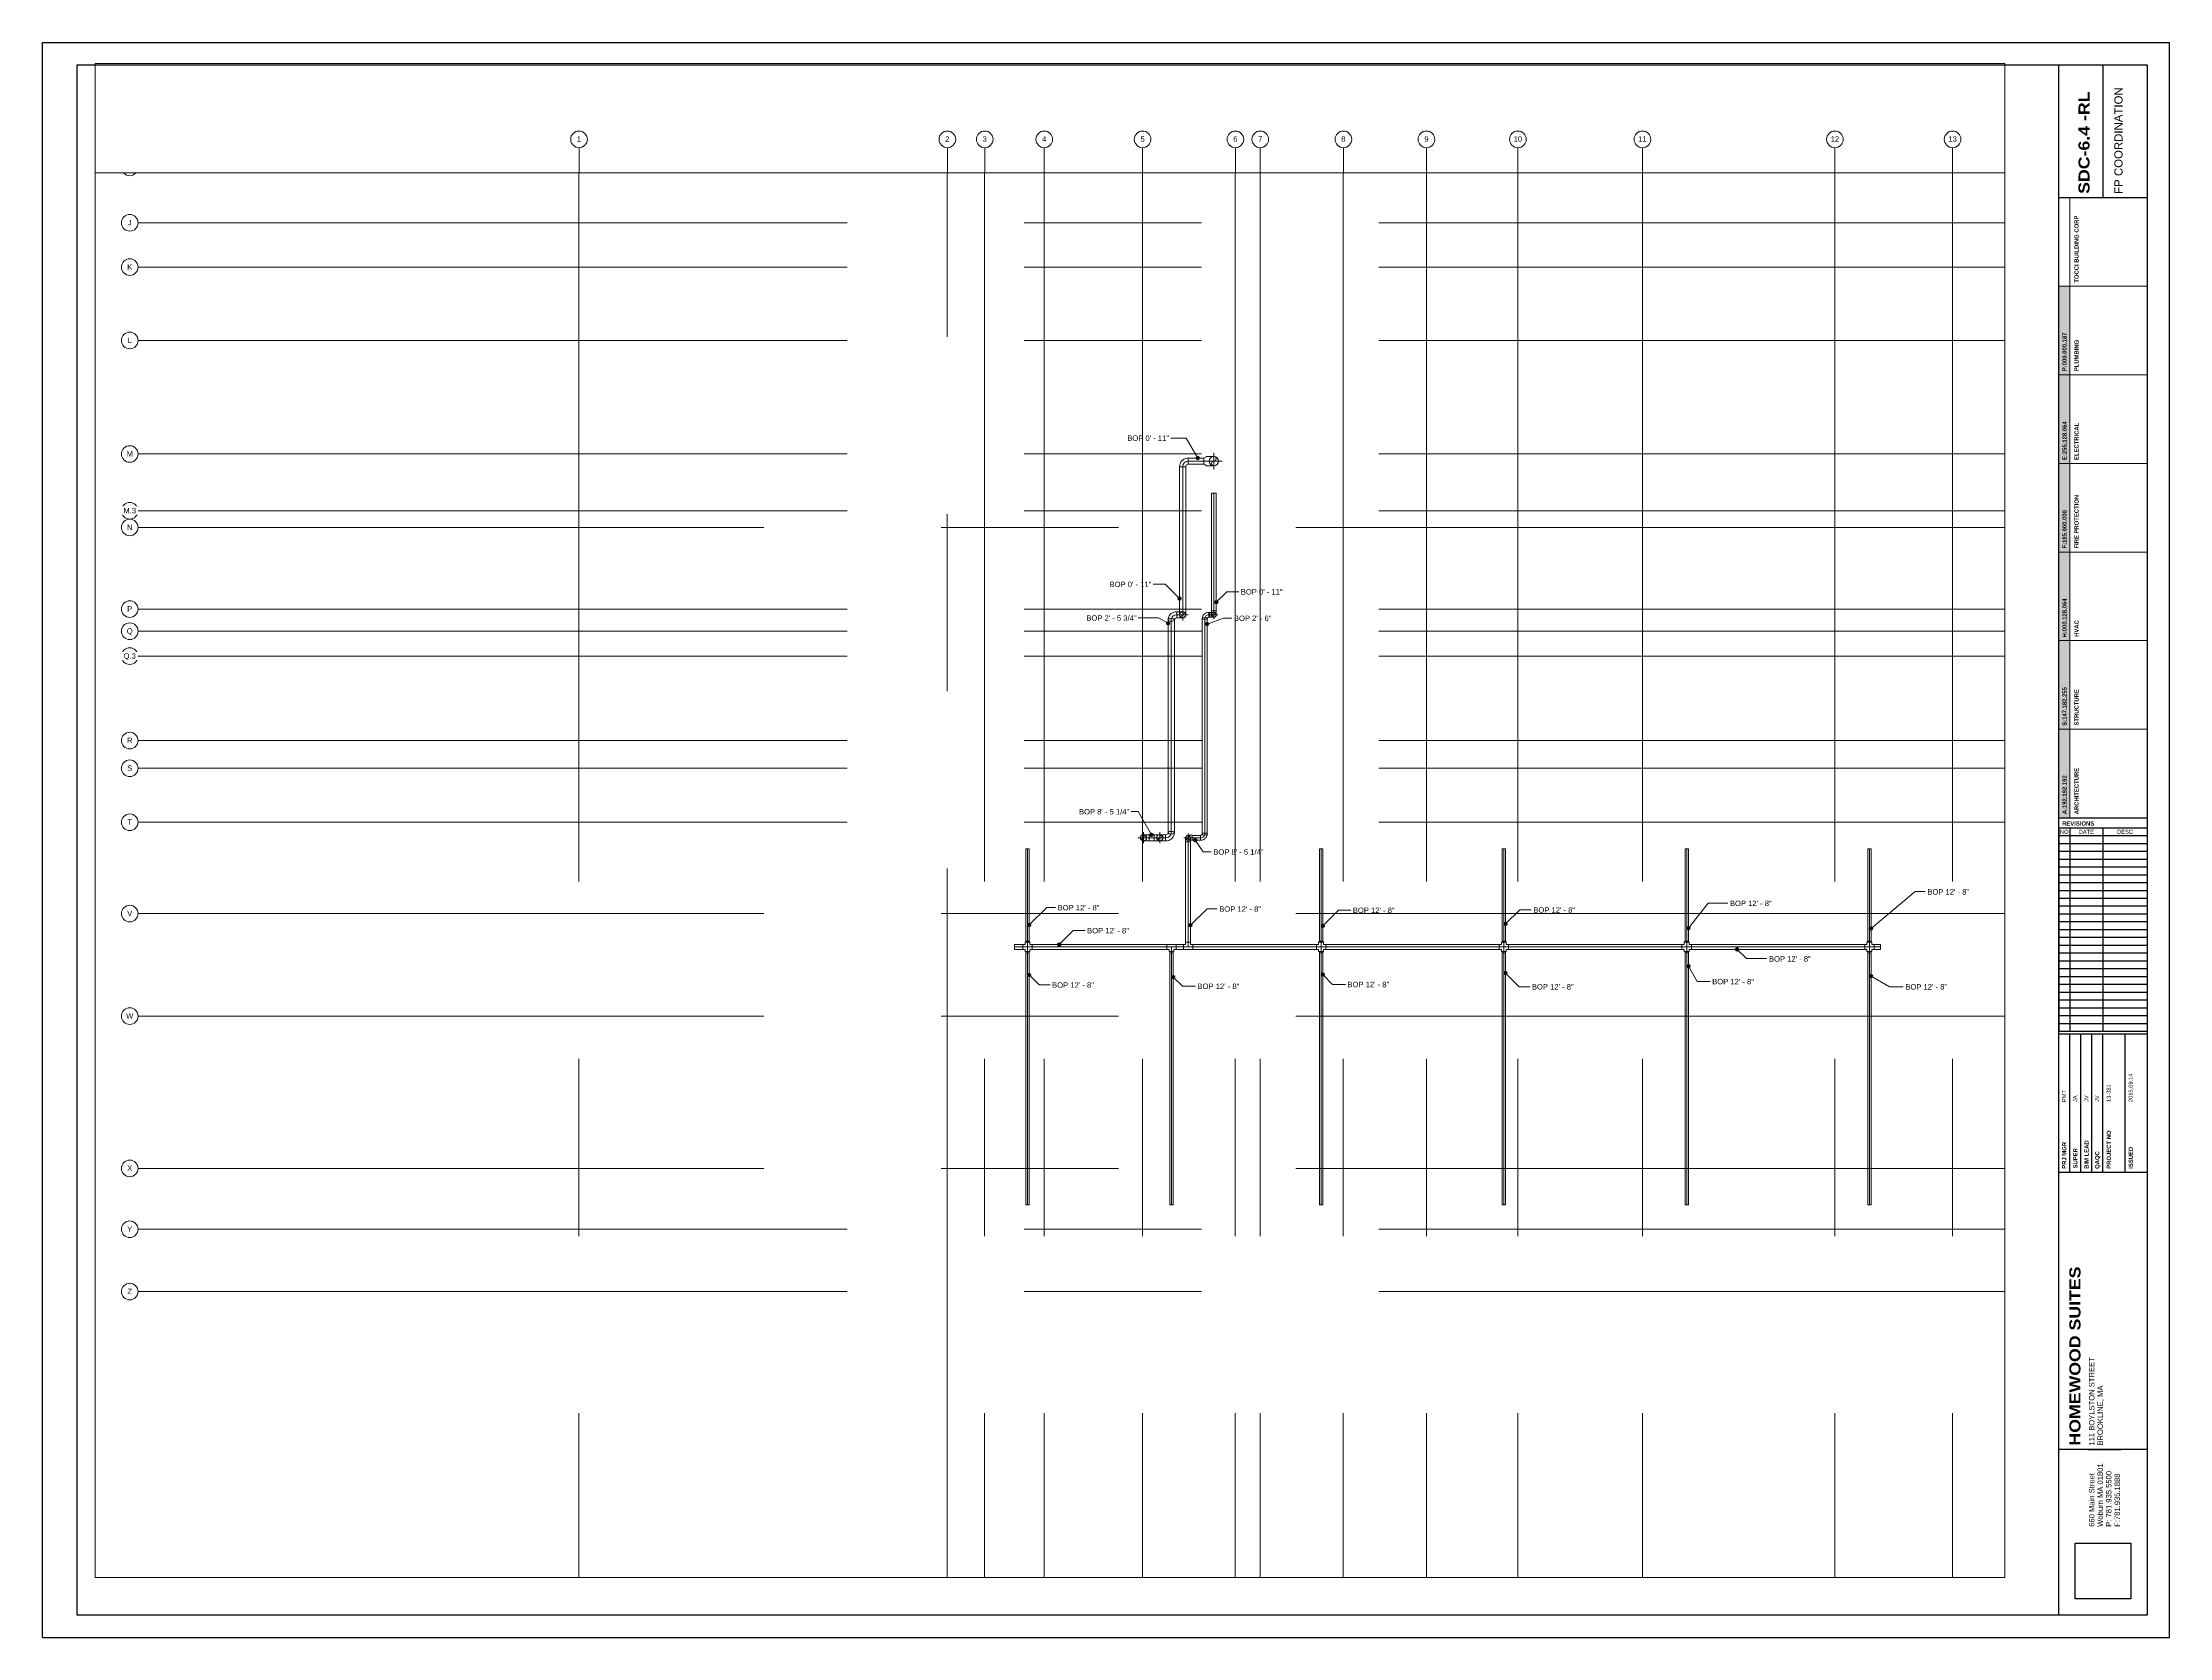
# Paper-space layout 'SDC - 0.0 - LL_B1' of a CAD drawing. Header units: inches. Extents: x -5.5 to 42.5, y -0.2 to 35.8.
# The model-space entities are those that its viewports show. They can reach past a viewport. Long polylines and large blocks are cut down to what shows.
import ezdxf

# ---------------------------------------------------------------- set-up
doc = ezdxf.new("R2010")
doc.units = ezdxf.units.IN
doc.header["$MEASUREMENT"] = 0
doc.linetypes.add('Grid Line', pattern=[0.875, 0.5, -0.125, 0.125, -0.125])
for name, color, linetype, lineweight in [('A-ANNO-NOTE', 250, 'Continuous', 9), ('G-ANNO-DIMS', 251, 'Continuous', 9), ('P-PIPE', 1, 'Continuous', 9), ('P-PIPE-CNTR', 1, 'Continuous', 9), ('S-GRID', 8, 'Continuous', 9), ('S-GRID-IDEN', 8, 'Continuous', 13)]:
    doc.layers.add(name, color=color, linetype=linetype, lineweight=lineweight)
doc.layers.add('VIEWPORT', color=7, linetype='Continuous', plot=False)
doc.layers.add('X - REF - ELEC', color=7, linetype='Continuous', true_color=0xff8040)
doc.styles.add('Arial', font='arial.ttf', dxfattribs={"height": 3.934132})
doc.styles.add('Arial Black', font='', dxfattribs={"height": 0.25})
doc.styles.add('Arial_1', font='arial.ttf', dxfattribs={"height": 5.901198})
doc.styles.add('Arial_2', font='arial.ttf', dxfattribs={"height": 0.092206})
doc.styles.add('Arial_B', font='arialbd.ttf', dxfattribs={"height": 0.095133})
doc.styles.get('Arial Black').set_extended_font_data('Arial Black')
picture_1 = doc.add_image_def('image1.jpg', size_in_pixel=(300, 300))

# ---------------------------------------------------------------- blocks, each defined once
blk = doc.blocks.new('Coordination Legend_36X48_2011 - Coordination Legend_36X48_2011-2112261-')
at = {"layer": 'A-ANNO-NOTE'}
for color, points in [(5, [(0, 10), (0, 12), (0.25, 12), (0.25, 10)]), (3, [(0, 4), (0, 6), (0.25, 6), (0.25, 4)]), (253, [(0, 2), (0.25, 2), (0.25, 0), (0, 0)])]:
    blk.add_hatch(color=color, dxfattribs=at).paths.add_polyline_path(points, flags=0)
at = {"layer": 'A-ANNO-NOTE', "true_color": 0xff8040, "transparency": 33554687}
blk.add_hatch(color=11, dxfattribs=at).paths.add_polyline_path([(0, 10), (0.25, 10), (0.25, 8), (0, 8)], flags=0)
at = {"layer": 'A-ANNO-NOTE', "true_color": 0xb90000}
blk.add_hatch(color=12, dxfattribs=at).paths.add_polyline_path([(0, 8), (0.25, 8), (0.25, 6), (0, 6)], flags=0)
at = {"layer": 'A-ANNO-NOTE', "true_color": 0x93b6ff}
blk.add_hatch(color=151, dxfattribs=at).paths.add_polyline_path([(0, 4), (0.25, 4), (0.25, 2), (0, 2)], flags=0)
at = {"layer": 'A-ANNO-NOTE'}
for p, q in [((0.25, 12), (0.25, 14)), ((0.25, 12), (0, 12)), ((0, 12), (0, 10)), ((0.25, 12), (2, 12)), ((0.25, 10), (0.25, 12)), ((0, 10), (0.25, 10)), ((0, 10), (0, 8)), ((0.25, 10), (0, 10)), ((0.25, 10), (2, 10)), ((0.25, 8), (0.25, 10)), ((0, 8), (0.25, 8)), ((0, 8), (0, 6)), ((0.25, 8), (0, 8)), ((0.25, 8), (2, 8)), ((0.25, 6), (0.25, 8)), ((0, 6), (0.25, 6)), ((0.25, 6), (0, 6)), ((0, 6), (0, 4)), ((0.25, 6), (2, 6)), ((0.25, 4), (0.25, 6)), ((0, 4), (0.25, 4)), ((0, 4), (0, 2)), ((0.25, 4), (0, 4)), ((0.25, 4), (2, 4)), ((0.25, 2), (0.25, 4)), ((0, 2), (0.25, 2)), ((0, 2), (0, 0)), ((0.25, 2), (0, 2)), ((0.25, 2), (2, 2)), ((0.25, 0), (0.25, 2)), ((0, 0), (0.25, 0))]:
    blk.add_line(p, q, dxfattribs=at)
at = {"layer": 'A-ANNO-NOTE', "char_height": 0.09513, "attachment_point": 1, "rotation": 90, "line_spacing_factor": 0.938532, "style": 'Arial_B'}
for s, insert, width in [('P:000.000.187', (0.085, 10.082), 1.008), ('E:255.128.064', (0.085, 8.078), 1.008), ('F:185.000.000', (0.085, 6.081), 1.00012), ('H:000.128.064', (0.085, 4.072), 1.017), ('S:147.182.255', (0.085, 2.079), 1.008), ('A:192.192.192', (0.085, 0.081), 1.01362)]:
    blk.add_mtext(s, dxfattribs=dict(at, insert=insert, width=width))
blk = doc.blocks.new('Elbow - Welded - Generic - Standard-1086409-ROOF LEVEL')
at = {"layer": 'P-PIPE'}
blk.add_line((-2889.5, 491.8), (-2889.5, 491.8), dxfattribs=at)
blk.add_line((-2889.5, 491.8), (-2889.5, 491.8), dxfattribs=at)
at = {"layer": 'P-PIPE', "flags": 128}
for points in [[(-2891.2, 488.8), (-2891.2, 488.9), (-2891.2, 489.2), (-2891.2, 489.6), (-2891.2, 490.2), (-2891.2, 490.9), (-2891.2, 491.6), (-2891.2, 491.8)], [(-2887.7, 491.8), (-2887.7, 491.1), (-2887.7, 490.4), (-2887.7, 489.8), (-2887.7, 489.3), (-2887.7, 489), (-2887.7, 488.8), (-2887.7, 488.8)], [(-2891.2, 488.8), (-2891.1, 489.4), (-2890.8, 489.9), (-2890.4, 490.3), (-2889.9, 490.5), (-2889.5, 490.6)], [(-2889.5, 487.1), (-2890, 487.2), (-2890.5, 487.4), (-2890.9, 487.9), (-2891.1, 488.4), (-2891.2, 488.8)], [(-2889.5, 490.6), (-2888.9, 490.5), (-2888.4, 490.2), (-2888, 489.8), (-2887.8, 489.3), (-2887.7, 488.8)], [(-2887.7, 488.8), (-2887.8, 488.3), (-2888.1, 487.8), (-2888.5, 487.4), (-2889, 487.1), (-2889.5, 487.1)]]:
    blk.add_lwpolyline(points, dxfattribs=at)
at = {"layer": 'P-PIPE'}
for start, end in [(90, 270), (270, 90)]:
    blk.add_arc((-2889.5, 488.8), 1.75, start, end, dxfattribs=at)
blk = doc.blocks.new('Elbow - Welded - Generic - Standard-V1-ROOF LEVEL')
at = {"layer": 'P-PIPE'}
for p, q in [((-2893.1, 490.4), (-2893.1, 487.2)), ((-2893.1, 487.2), (-2893.1, 490.4))]:
    blk.add_line(p, q, dxfattribs=at)
at = {"layer": 'P-PIPE', "flags": 128}
for points in [[(-2893.1, 490.6), (-2894.1, 490.5), (-2895, 490.2), (-2895.8, 489.8), (-2896.5, 489.2), (-2897.1, 488.6), (-2897.5, 487.8), (-2897.8, 486.9), (-2897.9, 486.1)], [(-2894.4, 486.1), (-2894.3, 486.4), (-2894.1, 486.7), (-2893.8, 486.9), (-2893.4, 487.1), (-2893.1, 487.1)]]:
    blk.add_lwpolyline(points, dxfattribs=at)
at = {"layer": 'P-PIPE'}
for start_param, end_param in [(0, 3.141593), (3.141593, 6.283185)]:
    blk.add_ellipse((-2896.1, 486.1), major_axis=(1.75, 0), ratio=0.419649, start_param=start_param, end_param=end_param, dxfattribs=at)
blk = doc.blocks.new('Elbow - Welded - Generic - Standard-V2-ROOF LEVEL')
at = {"layer": 'P-PIPE'}
blk.add_line((-2908.1, 324.8), (-2908.1, 324.8), dxfattribs=at)
blk.add_line((-2908.1, 324.8), (-2908.1, 324.8), dxfattribs=at)
at = {"layer": 'P-PIPE', "flags": 128}
for points in [[(-2909.9, 327.8), (-2909.9, 327.7), (-2909.9, 327.4), (-2909.9, 327), (-2909.9, 326.4), (-2909.9, 325.7), (-2909.9, 325), (-2909.9, 324.8)], [(-2906.4, 324.8), (-2906.4, 325.5), (-2906.4, 326.2), (-2906.4, 326.8), (-2906.4, 327.3), (-2906.4, 327.6), (-2906.4, 327.8), (-2906.4, 327.8)]]:
    blk.add_lwpolyline(points, dxfattribs=at)
at = {"layer": 'P-PIPE'}
for start, end in [(90, 270), (270, 90)]:
    blk.add_arc((-2908.1, 327.8), 1.75, start, end, dxfattribs=at)
blk = doc.blocks.new('Elbow - Welded - Generic - Standard-V3-ROOF LEVEL')
at = {"layer": 'P-PIPE'}
for p, q in [((-2899.1, 326.2), (-2899.1, 329.4)), ((-2899.1, 329.4), (-2899.1, 326.2))]:
    blk.add_line(p, q, dxfattribs=at)
at = {"layer": 'P-PIPE', "flags": 128}
for points in [[(-2897.9, 330.5), (-2897.9, 330.2), (-2898.1, 329.9), (-2898.4, 329.7), (-2898.8, 329.6), (-2899.1, 329.5)], [(-2899.1, 326), (-2898.2, 326.1), (-2897.3, 326.4), (-2896.4, 326.8), (-2895.7, 327.4), (-2895.1, 328.1), (-2894.7, 328.9), (-2894.4, 329.7), (-2894.4, 330.5)]]:
    blk.add_lwpolyline(points, dxfattribs=at)
at = {"layer": 'P-PIPE'}
for start_param, end_param in [(0, 3.141593), (3.141593, 6.283185)]:
    blk.add_ellipse((-2896.1, 330.5), major_axis=(1.75, 0), ratio=0.419649, start_param=start_param, end_param=end_param, dxfattribs=at)
blk = doc.blocks.new('Elbow - Welded - Generic - Standard-1101236-ROOF LEVEL')
at = {"layer": 'P-PIPE'}
blk.add_line((-2912, 492.9), (-2912, 492.9), dxfattribs=at)
blk.add_line((-2912, 492.9), (-2912, 492.9), dxfattribs=at)
at = {"layer": 'P-PIPE', "flags": 128}
for points in [[(-2914.3, 488.8), (-2914.3, 488.9), (-2914.3, 489.2), (-2914.3, 489.7), (-2914.3, 490.2), (-2914.3, 491), (-2914.3, 491.8), (-2914.3, 492.6), (-2914.3, 492.9)], [(-2909.8, 492.9), (-2909.8, 492), (-2909.8, 491.2), (-2909.8, 490.4), (-2909.8, 489.8), (-2909.8, 489.3), (-2909.8, 489), (-2909.8, 488.8), (-2909.8, 488.8)], [(-2914.3, 488.8), (-2914.2, 489.5), (-2913.9, 490.1), (-2913.5, 490.6), (-2912.9, 490.9), (-2912.3, 491.1), (-2912, 491.1)], [(-2912, 486.6), (-2912.7, 486.7), (-2913.3, 487), (-2913.8, 487.4), (-2914.1, 487.9), (-2914.3, 488.6), (-2914.3, 488.8)], [(-2912, 491.1), (-2911.4, 491), (-2910.8, 490.7), (-2910.3, 490.3), (-2910, 489.7), (-2909.8, 489.1), (-2909.8, 488.8)], [(-2909.8, 488.8), (-2909.9, 488.2), (-2910.2, 487.6), (-2910.6, 487.1), (-2911.1, 486.8), (-2911.8, 486.6), (-2912, 486.6)]]:
    blk.add_lwpolyline(points, dxfattribs=at)
at = {"layer": 'P-PIPE'}
for start, end in [(90, 270), (270, 90)]:
    blk.add_arc((-2912, 488.8), 2.25, start, end, dxfattribs=at)
blk = doc.blocks.new('Elbow - Welded - Generic - Standard-V4-ROOF LEVEL')
at = {"layer": 'P-PIPE'}
for p, q in [((-4, -2.3), (-4, 2.2)), ((-4, 2.2), (-4, -2.3)), ((2.2, 4), (-2.3, 4)), ((-2.3, 4), (2.2, 4))]:
    blk.add_line(p, q, dxfattribs=at)
at = {"layer": 'P-PIPE', "flags": 128}
for points in [[(-2.3, 4), (-2.3, 3.5), (-2.6, 2.9), (-3, 2.6), (-3.5, 2.3), (-4, 2.2)], [(-4, -2.3), (-2.9, -2.2), (-1.9, -1.9), (-0.9, -1.4), (0, -0.8), (0.8, 0), (1.4, 0.8), (1.8, 1.8), (2.1, 2.9), (2.2, 3.9), (2.2, 4)]]:
    blk.add_lwpolyline(points, dxfattribs=at)
blk = doc.blocks.new('Elbow - Welded - Generic - Standard-V5-ROOF LEVEL')
at = {"layer": 'P-PIPE'}
for p, q in [((-2916.2, 490.9), (-2916.2, 486.8)), ((-2916.2, 486.8), (-2916.2, 490.9))]:
    blk.add_line(p, q, dxfattribs=at)
at = {"layer": 'P-PIPE', "flags": 128}
for points in [[(-2916.2, 491.1), (-2917.3, 491), (-2918.4, 490.7), (-2919.4, 490.3), (-2920.3, 489.7), (-2921, 489), (-2921.7, 488.2), (-2922.1, 487.3), (-2922.4, 486.3), (-2922.5, 485.3), (-2922.5, 485.2)], [(-2918, 485.2), (-2917.9, 485.6), (-2917.7, 485.9), (-2917.4, 486.3), (-2916.9, 486.5), (-2916.4, 486.6), (-2916.2, 486.6)]]:
    blk.add_lwpolyline(points, dxfattribs=at)
at = {"layer": 'P-PIPE'}
for start_param, end_param in [(0, 3.141593), (3.141593, 6.283185)]:
    blk.add_ellipse((-2920.3, 485.2), major_axis=(2.25, 0), ratio=0.419649, start_param=start_param, end_param=end_param, dxfattribs=at)
blk = doc.blocks.new('Elbow - Welded - Generic - Standard-V6-ROOF LEVEL')
at = {"layer": 'P-PIPE'}
blk.add_line((-2916.1, 488.8), (-2916.1, 488.8), dxfattribs=at)
blk.add_line((-2916.1, 488.8), (-2916.1, 488.8), dxfattribs=at)
at = {"layer": 'P-PIPE', "flags": 128}
for points in [[(-2912, 491.1), (-2912.1, 491.1), (-2912.4, 491.1), (-2912.9, 491.1), (-2913.4, 491.1), (-2914.2, 491.1), (-2915, 491.1), (-2915.8, 491.1), (-2916.1, 491.1)], [(-2916.1, 486.6), (-2915.2, 486.6), (-2914.4, 486.6), (-2913.6, 486.6), (-2913, 486.6), (-2912.5, 486.6), (-2912.2, 486.6), (-2912, 486.6), (-2912, 486.6)]]:
    blk.add_lwpolyline(points, dxfattribs=at)
at = {"layer": 'P-PIPE'}
for start, end in [(0, 180), (180, 0)]:
    blk.add_arc((-2912, 488.8), 2.25, start, end, dxfattribs=at)
blk = doc.blocks.new('Elbow - Welded - Generic - Standard-V7-ROOF LEVEL')
at = {"layer": 'P-PIPE'}
for p, q in [((-2924.3, 325.7), (-2924.3, 329.8)), ((-2924.3, 329.8), (-2924.3, 325.7))]:
    blk.add_line(p, q, dxfattribs=at)
at = {"layer": 'P-PIPE', "flags": 128}
for points in [[(-2922.5, 331.4), (-2922.6, 331), (-2922.8, 330.7), (-2923.1, 330.4), (-2923.6, 330.1), (-2924.1, 330), (-2924.3, 330)], [(-2924.3, 325.5), (-2923.2, 325.6), (-2922.1, 325.9), (-2921.2, 326.3), (-2920.3, 326.9), (-2919.5, 327.6), (-2918.9, 328.4), (-2918.4, 329.4), (-2918.1, 330.3), (-2918, 331.4), (-2918, 331.4)]]:
    blk.add_lwpolyline(points, dxfattribs=at)
at = {"layer": 'P-PIPE'}
for start_param, end_param in [(0, 3.141593), (3.141593, 6.283185)]:
    blk.add_ellipse((-2920.3, 331.4), major_axis=(2.25, 0), ratio=0.419649, start_param=start_param, end_param=end_param, dxfattribs=at)
blk = doc.blocks.new('Grid - 3_16_-139788-ROOF LEVEL')
at = {"layer": 'S-GRID-IDEN'}
blk.add_circle((0, 0), 0.188, dxfattribs=at)

msp = doc.modelspace()

# ---------------------------------------------------------------- linework, layer by layer
at = {"layer": 'G-ANNO-DIMS'}
for p, q in [((-2909.5, 616.5), (-2920.5, 616.5)), ((-2901.1, 602.1), (-2909.5, 616.5)), ((-2924.7, 511), (-2933.4, 511)), ((-2914.3, 500.6), (-2924.7, 511)), ((-2887.7, 498), (-2880.2, 505.5)), ((-2880.2, 505.5), (-2871.5, 505.5)), ((-2929.4, 486.7), (-2944.1, 486.7)), ((-2922.5, 482.7), (-2929.4, 486.7)), ((-2894.4, 482.2), (-2882.5, 486.4)), ((-2882.5, 486.4), (-2876.5, 486.4)), ((-2944.2, 346.7), (-2949.3, 346.7)), ((-2934.6, 330), (-2944.2, 346.7)), ((-2903, 326), (-2897.1, 317.7)), ((-2897.1, 317.7), (-2891.4, 317.7)), ((-3022.8, 264.9), (-3010.2, 277.5)), ((-3010.2, 277.5), (-3003.8, 277.5)), ((-2906.4, 264.6), (-2894.4, 276.5)), ((-2894.4, 276.5), (-2887.1, 276.5)), ((-2546.8, 262.5), (-2532.4, 280.6)), ((-2532.4, 280.6), (-2518.3, 280.6)), ((-2414.9, 262.3), (-2382.9, 288.9)), ((-2382.9, 288.9), (-2375.7, 288.9)), ((-2810.8, 264.2), (-2799.4, 275.6)), ((-2799.4, 275.6), (-2790.6, 275.6)), ((-2678.8, 265.6), (-2668.6, 275.8)), ((-2668.6, 275.8), (-2660.3, 275.8)), ((-3001.1, 250.7), (-2991, 260.8)), ((-2991, 260.8), (-2982.5, 260.8)), ((-2511.5, 247.2), (-2504.7, 240.5)), ((-2546.8, 235), (-2540.5, 224)), ((-2504.7, 240.5), (-2490.1, 240.5)), ((-3022.8, 228.7), (-3015.7, 221.5)), ((-3015.7, 221.5), (-3007.8, 221.5)), ((-2918.8, 227.2), (-2912.2, 220.6)), ((-2912.2, 220.6), (-2902.8, 220.6)), ((-2810.8, 229.1), (-2803.7, 221.9)), ((-2803.7, 221.9), (-2794.5, 221.9)), ((-2678.8, 230.1), (-2668.9, 220.2)), ((-2668.9, 220.2), (-2661.3, 220.2)), ((-2540.5, 224), (-2531.1, 224)), ((-2414.9, 227.9), (-2401.6, 220.2)), ((-2401.6, 220.2), (-2391.6, 220.2))]:
    msp.add_line(p, q, dxfattribs=at)
at = {"layer": 'G-ANNO-DIMS', "lineweight": 50}
for centre in [(-2901.1, 602.1), (-2914.3, 500.6), (-2887.7, 498), (-2922.5, 482.7), (-2894.4, 482.2), (-2934.6, 330), (-2903, 326), (-3022.8, 264.9), (-2906.4, 264.6), (-2810.8, 264.2), (-2678.8, 265.6), (-2546.8, 262.5), (-2414.9, 262.3), (-3001.1, 250.7), (-2511.5, 247.2), (-2678.8, 230.1), (-2546.8, 235), (-3022.8, 228.7), (-2918.8, 227.2), (-2810.8, 229.1), (-2414.9, 227.9)]:
    msp.add_circle(centre, 1, dxfattribs=at)
at = {"layer": 'P-PIPE'}
for p, q in [((-2896.6, 602.1), (-2908, 602.1)), ((-2908, 597.6), (-2908, 602.1)), ((-2895.1, 602.9), (-2896.6, 601.9)), ((-2896.6, 597.6), (-2896.6, 602.1)), ((-2889.5, 603.2), (-2895.1, 603.2)), ((-2914.3, 595.8), (-2914.3, 492.9)), ((-2909.8, 595.8), (-2914.3, 595.8)), ((-2909.8, 492.9), (-2909.8, 595.8)), ((-2908, 597.6), (-2896.6, 597.6)), ((-2896.6, 597.8), (-2895.1, 596.8)), ((-2895.1, 596.5), (-2889.5, 596.5)), ((-2891.2, 576.8), (-2891.2, 491.8)), ((-2887.7, 576.8), (-2891.2, 576.8)), ((-2887.7, 491.8), (-2887.7, 576.8)), ((-2909.8, 492.9), (-2914.3, 492.9)), ((-2887.7, 491.8), (-2891.2, 491.8)), ((-2922.5, 485.2), (-2922.5, 331.4)), ((-2918, 331.4), (-2918, 485.2)), ((-2916.1, 491.1), (-2916.2, 491.1)), ((-2916.2, 486.6), (-2916.2, 491.1)), ((-2916.2, 486.6), (-2916.1, 486.6)), ((-2916.1, 486.6), (-2916.1, 491.1)), ((-2897.9, 486.1), (-2897.9, 330.5)), ((-2894.4, 330.5), (-2894.4, 486.1)), ((-2892.4, 490.6), (-2893.1, 490.6)), ((-2893.1, 487.1), (-2893.1, 490.6)), ((-2893.1, 487.1), (-2892.4, 487.1)), ((-2892.4, 487.1), (-2892.4, 490.6)), ((-2932.6, 330), (-2936.2, 330)), ((-2936.2, 330), (-2936.2, 325.5)), ((-2936.2, 325.5), (-2932.6, 325.5)), ((-2932.6, 330), (-2932.6, 325.5)), ((-2924.4, 330), (-2932.6, 330)), ((-2932.6, 325.5), (-2924.4, 325.5)), ((-2924.3, 330), (-2924.4, 330)), ((-2924.4, 330), (-2924.4, 325.5)), ((-2924.4, 325.5), (-2924.3, 325.5)), ((-2924.3, 330), (-2924.3, 325.5)), ((-2909.9, 324.8), (-2909.9, 252.4)), ((-2909.9, 324.8), (-2906.4, 324.8)), ((-2906.4, 252.4), (-2906.4, 324.8)), ((-2899.1, 329.5), (-2905.1, 329.5)), ((-2905.1, 326), (-2905.1, 329.5)), ((-2905.1, 326), (-2899.1, 326)), ((-2899.1, 326), (-2899.1, 329.5)), ((-3025.2, 319.8), (-3025.2, 253.2)), ((-3022.8, 319.8), (-3025.2, 319.8)), ((-3022.8, 253.2), (-3022.8, 319.8)), ((-2813.2, 319.8), (-2813.2, 253.2)), ((-2810.8, 319.8), (-2813.2, 319.8)), ((-2810.8, 253.2), (-2810.8, 319.8)), ((-2681.2, 319.8), (-2681.2, 253.2)), ((-2678.8, 319.8), (-2681.2, 319.8)), ((-2678.8, 253.2), (-2678.8, 319.8)), ((-2549.2, 319.8), (-2549.2, 253.2)), ((-2546.8, 319.8), (-2549.2, 319.8)), ((-2546.8, 253.2), (-2546.8, 319.8)), ((-2417.2, 319.8), (-2417.2, 253.2)), ((-2414.9, 319.8), (-2417.2, 319.8)), ((-2414.9, 253.2), (-2414.9, 319.8)), ((-3027.4, 250.7), (-3033.4, 250.7)), ((-3033.4, 250.7), (-3033.4, 247.2)), ((-3033.4, 247.2), (-3027.4, 247.2)), ((-3027.4, 250.7), (-3027.4, 247.2)), ((-3025.8, 250.7), (-3027.4, 250.7)), ((-3027.4, 247.2), (-3027.4, 250.7)), ((-3027.4, 250.7), (-3027.4, 247.2)), ((-3027.4, 247.2), (-3025.8, 247.2)), ((-3025.8, 252.4), (-3025.8, 250.7)), ((-3025.8, 252.4), (-3022.3, 252.4)), ((-3022.3, 252.4), (-3025.8, 252.4)), ((-3025.8, 247.2), (-3025.8, 245.6)), ((-3025.1, 253.2), (-3025.6, 252.4)), ((-3022.8, 253.2), (-3025.2, 253.2)), ((-3022.4, 252.4), (-3022.9, 253.2)), ((-3022.3, 250.7), (-3022.3, 252.4)), ((-3020.6, 250.7), (-3022.3, 250.7)), ((-3022.3, 245.6), (-3022.3, 247.2)), ((-3022.3, 247.2), (-3020.6, 247.2)), ((-3020.6, 247.2), (-3020.6, 250.7)), ((-3020.6, 250.7), (-3020.6, 247.2)), ((-2923.4, 250.7), (-3020.6, 250.7)), ((-3020.6, 247.2), (-3020.6, 250.7)), ((-3020.6, 247.2), (-2923.4, 247.2)), ((-2916.6, 250.7), (-2923.4, 250.7)), ((-2923.4, 247.2), (-2923.4, 250.7)), ((-2923.4, 250.7), (-2923.4, 247.2)), ((-2923.4, 247.2), (-2923.4, 250.7)), ((-2923.4, 247.2), (-2921.8, 247.2)), ((-2921.8, 247.2), (-2921.8, 245.6)), ((-2918.3, 247.2), (-2916.6, 247.2)), ((-2918.3, 245.6), (-2918.3, 247.2)), ((-2916.6, 247.2), (-2916.6, 250.7)), ((-2916.6, 250.7), (-2916.6, 247.2)), ((-2911.5, 250.7), (-2916.6, 250.7)), ((-2916.6, 247.2), (-2916.6, 250.7)), ((-2916.6, 247.2), (-2911.5, 247.2)), ((-2909.9, 250.7), (-2911.5, 250.7)), ((-2911.5, 250.7), (-2911.5, 247.2)), ((-2911.5, 247.2), (-2911.5, 250.7)), ((-2911.5, 247.2), (-2911.5, 250.7)), ((-2911.5, 247.2), (-2904.7, 247.2)), ((-2909.9, 252.4), (-2906.4, 252.4)), ((-2909.9, 252.4), (-2909.9, 250.7)), ((-2906.4, 252.4), (-2909.9, 252.4)), ((-2909.9, 252.4), (-2906.4, 252.4)), ((-2906.4, 250.7), (-2906.4, 252.4)), ((-2904.7, 250.7), (-2906.4, 250.7)), ((-2815.4, 250.7), (-2904.7, 250.7)), ((-2904.7, 247.2), (-2904.7, 250.7)), ((-2904.7, 250.7), (-2904.7, 247.2)), ((-2904.7, 247.2), (-2904.7, 250.7)), ((-2904.7, 247.2), (-2815.4, 247.2)), ((-2813.8, 250.7), (-2815.4, 250.7)), ((-2815.4, 250.7), (-2815.4, 247.2)), ((-2815.4, 247.2), (-2815.4, 250.7)), ((-2815.4, 247.2), (-2815.4, 250.7)), ((-2815.4, 247.2), (-2813.8, 247.2)), ((-2813.8, 252.4), (-2813.8, 250.7)), ((-2810.3, 252.4), (-2813.8, 252.4)), ((-2813.8, 252.4), (-2810.3, 252.4)), ((-2813.8, 247.2), (-2813.8, 245.6)), ((-2813.1, 253.2), (-2813.6, 252.4)), ((-2810.8, 253.2), (-2813.2, 253.2)), ((-2810.4, 252.4), (-2810.9, 253.2)), ((-2810.3, 250.7), (-2810.3, 252.4)), ((-2808.6, 250.7), (-2810.3, 250.7)), ((-2810.3, 245.6), (-2810.3, 247.2)), ((-2810.3, 247.2), (-2808.6, 247.2)), ((-2808.6, 250.7), (-2808.6, 247.2)), ((-2808.6, 247.2), (-2808.6, 250.7)), ((-2683.4, 250.7), (-2808.6, 250.7)), ((-2808.6, 247.2), (-2808.6, 250.7)), ((-2808.6, 247.2), (-2683.4, 247.2)), ((-2683.4, 247.2), (-2683.4, 250.7)), ((-2681.8, 250.7), (-2683.4, 250.7)), ((-2683.4, 247.2), (-2683.4, 250.7)), ((-2683.4, 250.7), (-2683.4, 247.2)), ((-2683.4, 247.2), (-2681.8, 247.2)), ((-2681.8, 252.4), (-2681.8, 250.7)), ((-2681.8, 252.4), (-2678.3, 252.4)), ((-2678.3, 252.4), (-2681.8, 252.4)), ((-2681.8, 247.2), (-2681.8, 245.6)), ((-2681.1, 253.2), (-2681.6, 252.4)), ((-2678.8, 253.2), (-2681.2, 253.2)), ((-2678.4, 252.4), (-2678.9, 253.2)), ((-2678.3, 250.7), (-2678.3, 252.4)), ((-2676.6, 250.7), (-2678.3, 250.7)), ((-2678.3, 245.6), (-2678.3, 247.2)), ((-2678.3, 247.2), (-2676.6, 247.2)), ((-2676.6, 247.2), (-2676.6, 250.7)), ((-2676.6, 250.7), (-2676.6, 247.2)), ((-2551.4, 250.7), (-2676.6, 250.7)), ((-2676.6, 247.2), (-2676.6, 250.7)), ((-2676.6, 247.2), (-2551.4, 247.2)), ((-2551.4, 247.2), (-2551.4, 250.7)), ((-2549.8, 250.7), (-2551.4, 250.7)), ((-2551.4, 247.2), (-2551.4, 250.7)), ((-2551.4, 250.7), (-2551.4, 247.2)), ((-2551.4, 247.2), (-2549.8, 247.2)), ((-2549.8, 252.4), (-2549.8, 250.7)), ((-2549.8, 252.4), (-2546.3, 252.4)), ((-2546.3, 252.4), (-2549.8, 252.4)), ((-2549.8, 247.2), (-2549.8, 245.6)), ((-2549.1, 253.2), (-2549.6, 252.4)), ((-2546.8, 253.2), (-2549.2, 253.2)), ((-2546.4, 252.4), (-2546.9, 253.2)), ((-2546.3, 250.7), (-2546.3, 252.4)), ((-2544.6, 250.7), (-2546.3, 250.7)), ((-2546.3, 245.6), (-2546.3, 247.2)), ((-2546.3, 247.2), (-2544.6, 247.2)), ((-2419.4, 250.7), (-2544.6, 250.7)), ((-2544.6, 247.2), (-2544.6, 250.7)), ((-2544.6, 247.2), (-2544.6, 250.7)), ((-2544.6, 250.7), (-2544.6, 247.2)), ((-2544.6, 247.2), (-2419.4, 247.2)), ((-2417.8, 250.7), (-2419.4, 250.7)), ((-2419.4, 250.7), (-2419.4, 247.2)), ((-2419.4, 247.2), (-2419.4, 250.7)), ((-2419.4, 247.2), (-2419.4, 250.7)), ((-2419.4, 247.2), (-2417.8, 247.2)), ((-2417.8, 252.4), (-2417.8, 250.7)), ((-2414.3, 252.4), (-2417.8, 252.4)), ((-2417.8, 252.4), (-2414.3, 252.4)), ((-2417.8, 247.2), (-2417.8, 245.6)), ((-2417.1, 253.2), (-2417.6, 252.4)), ((-2414.9, 253.2), (-2417.2, 253.2)), ((-2414.5, 252.4), (-2415, 253.2)), ((-2414.3, 250.7), (-2414.3, 252.4)), ((-2412.7, 250.7), (-2414.3, 250.7)), ((-2414.3, 245.6), (-2414.3, 247.2)), ((-2414.3, 247.2), (-2412.7, 247.2)), ((-2408.1, 250.7), (-2412.7, 250.7)), ((-2412.7, 247.2), (-2412.7, 250.7)), ((-2412.7, 250.7), (-2412.7, 247.2)), ((-2412.7, 247.2), (-2412.7, 250.7)), ((-2412.7, 247.2), (-2408.1, 247.2)), ((-2408.1, 247.2), (-2408.1, 250.7)), ((-3022.3, 245.6), (-3025.8, 245.6)), ((-3025.8, 245.6), (-3022.3, 245.6)), ((-3025.6, 245.6), (-3025.1, 244.8)), ((-3025.2, 244.8), (-3025.2, 62.8)), ((-3025.2, 244.8), (-3022.8, 244.8)), ((-3022.9, 244.8), (-3022.4, 245.6)), ((-3022.8, 62.8), (-3022.8, 244.8)), ((-2918.3, 245.6), (-2921.8, 245.6)), ((-2921.8, 245.6), (-2918.3, 245.6)), ((-2921.6, 245.6), (-2921.1, 244.8)), ((-2921.2, 244.8), (-2921.2, 62.8)), ((-2921.2, 244.8), (-2918.8, 244.8)), ((-2918.9, 244.8), (-2918.4, 245.6)), ((-2918.8, 62.8), (-2918.8, 244.8)), ((-2813.8, 245.6), (-2810.3, 245.6)), ((-2810.3, 245.6), (-2813.8, 245.6)), ((-2813.6, 245.6), (-2813.1, 244.8)), ((-2813.2, 244.8), (-2813.2, 62.8)), ((-2813.2, 244.8), (-2810.8, 244.8)), ((-2810.9, 244.8), (-2810.4, 245.6)), ((-2810.8, 62.8), (-2810.8, 244.8)), ((-2678.3, 245.6), (-2681.8, 245.6)), ((-2681.8, 245.6), (-2678.3, 245.6)), ((-2681.6, 245.6), (-2681.1, 244.8)), ((-2681.2, 244.8), (-2681.2, 62.8)), ((-2681.2, 244.8), (-2678.8, 244.8)), ((-2678.9, 244.8), (-2678.4, 245.6)), ((-2678.8, 62.8), (-2678.8, 244.8)), ((-2546.3, 245.6), (-2549.8, 245.6)), ((-2549.8, 245.6), (-2546.3, 245.6)), ((-2549.6, 245.6), (-2549.1, 244.8)), ((-2549.2, 244.8), (-2549.2, 62.8)), ((-2549.2, 244.8), (-2546.8, 244.8)), ((-2546.9, 244.8), (-2546.4, 245.6)), ((-2546.8, 62.8), (-2546.8, 244.8)), ((-2417.8, 245.6), (-2414.3, 245.6)), ((-2414.3, 245.6), (-2417.8, 245.6)), ((-2417.6, 245.6), (-2417.1, 244.8)), ((-2417.2, 244.8), (-2417.2, 62.8)), ((-2417.2, 244.8), (-2414.9, 244.8)), ((-2415, 244.8), (-2414.5, 245.6)), ((-2414.9, 62.8), (-2414.9, 244.8)), ((-3025.2, 62.8), (-3022.8, 62.8)), ((-2921.2, 62.8), (-2918.8, 62.8)), ((-2813.2, 62.8), (-2810.8, 62.8)), ((-2681.2, 62.8), (-2678.8, 62.8)), ((-2549.2, 62.8), (-2546.8, 62.8)), ((-2417.2, 62.8), (-2414.9, 62.8))]:
    msp.add_line(p, q, dxfattribs=at)
for centre, radius, start, end in [((-2889.5, 599.8), 3.31, 0, 180), ((-2889.5, 599.8), 3.31, 0, 180), ((-2889.5, 599.8), 3.31, 0, 180), ((-2889.5, 599.8), 3.31, 180, 0), ((-2889.5, 599.8), 3.31, 180, 0), ((-2889.5, 599.8), 3.31, 180, 0), ((-2889.5, 598.2), 1.66, 90, 270), ((-2889.5, 601.5), 1.66, 270, 90), ((-2912, 488.8), 2.25, 0, 180), ((-2912, 488.8), 2.25, 180, 0), ((-2912, 487.7), 1.12, 90, 270), ((-2912, 490), 1.12, 270, 90), ((-2889.5, 488.8), 1.75, 0, 180), ((-2889.5, 488.8), 1.75, 180, 0), ((-2889.5, 488), 0.875, 90, 270), ((-2889.5, 489.7), 0.875, 270, 90), ((-2940.3, 327.8), 2.25, 0, 180), ((-2940.3, 327.8), 2.25, 180, 0), ((-2940.3, 326.7), 1.12, 90, 270), ((-2940.3, 328.9), 1.12, 270, 90), ((-2928.5, 327.8), 2.25, 0, 180), ((-2928.5, 327.8), 2.25, 0, 180), ((-2928.5, 327.8), 2.25, 180, 0), ((-2928.5, 327.8), 2.25, 180, 0), ((-2928.5, 326.7), 1.12, 90, 270), ((-2928.5, 328.9), 1.12, 270, 90), ((-2908.1, 327.8), 1.75, 0, 180), ((-2908.1, 327.8), 1.75, 180, 0), ((-2908.1, 326.9), 0.875, 90, 270), ((-2908.1, 328.7), 0.875, 270, 90)]:
    msp.add_arc(centre, radius, start, end, dxfattribs=at)
for centre, major_axis, start_param, end_param in [((-2920.3, 485.2), (2.25, 0), 1.570796, 3.141593), ((-2920.3, 485.2), (2.25, 0), 3.141593, 4.712389), ((-2920.3, 485.2), (2.25, 0), 0, 1.570796), ((-2920.3, 485.2), (2.25, 0), 4.712389, 6.283185), ((-2896.1, 486.1), (1.75, 0), 1.570796, 3.141593), ((-2896.1, 486.1), (1.75, 0), 3.141593, 4.712389), ((-2896.1, 486.1), (1.75, 0), 0, 1.570796), ((-2896.1, 486.1), (1.75, 0), 4.712389, 6.283185), ((-2920.3, 331.4), (2.25, 0), 1.570796, 3.141593), ((-2920.3, 331.4), (2.25, 0), 3.141593, 4.712389), ((-2920.3, 331.4), (2.25, 0), 0, 1.570796), ((-2920.3, 331.4), (2.25, 0), 4.712389, 6.283185), ((-2896.1, 330.5), (1.75, 0), 1.570796, 3.141593), ((-2896.1, 330.5), (1.75, 0), 3.141593, 4.712389), ((-2896.1, 330.5), (1.75, 0), 0, 1.570796), ((-2896.1, 330.5), (1.75, 0), 4.712389, 6.283185)]:
    msp.add_ellipse(centre, major_axis=major_axis, ratio=0.419649, start_param=start_param, end_param=end_param, dxfattribs=at)
at = {"layer": 'P-PIPE-CNTR'}
for p, q in [((-2908, 599.8), (-2896.6, 599.8)), ((-2908, 599.8), (-2896.6, 599.8)), ((-2896.6, 599.8), (-2895.1, 599.8)), ((-2895.5, 599.8), (-2883.5, 599.8)), ((-2895.1, 599.8), (-2889.5, 599.8)), ((-2889.5, 593.8), (-2889.5, 605.8)), ((-2912, 492.9), (-2912, 595.8)), ((-2912, 492.9), (-2912, 595.8)), ((-2889.5, 491.8), (-2889.5, 576.8)), ((-2889.5, 491.8), (-2889.5, 576.8)), ((-2912, 488.8), (-2912, 492.9)), ((-2912, 484.8), (-2912, 492.8)), ((-2889.5, 491.8), (-2889.5, 488.8)), ((-2889.5, 485.8), (-2889.5, 491.8)), ((-2920.3, 485.2), (-2920.3, 331.4)), ((-2920.3, 485.2), (-2920.3, 331.4)), ((-2916.2, 488.8), (-2916.1, 488.8)), ((-2916.2, 488.8), (-2916.1, 488.8)), ((-2916.1, 488.8), (-2912, 488.8)), ((-2916, 488.8), (-2908, 488.8)), ((-2896.1, 330.5), (-2896.1, 486.1)), ((-2896.1, 330.5), (-2896.1, 486.1)), ((-2893.1, 488.8), (-2892.4, 488.8)), ((-2893.1, 488.8), (-2892.4, 488.8)), ((-2892.5, 488.8), (-2886.5, 488.8)), ((-2892.4, 488.8), (-2889.5, 488.8)), ((-2944.3, 327.8), (-2936.3, 327.8)), ((-2940.3, 323.8), (-2940.3, 331.8)), ((-2936.2, 327.8), (-2940.3, 327.8)), ((-2932.6, 327.8), (-2936.2, 327.8)), ((-2932.6, 327.8), (-2936.2, 327.8)), ((-2932.6, 327.8), (-2924.4, 327.8)), ((-2932.5, 327.8), (-2924.5, 327.8)), ((-2928.5, 323.8), (-2928.5, 331.8)), ((-2924.3, 327.8), (-2924.4, 327.8)), ((-2924.3, 327.8), (-2924.4, 327.8)), ((-2911.1, 327.8), (-2905.1, 327.8)), ((-2908.1, 324.8), (-2908.1, 330.8)), ((-2908.1, 327.8), (-2908.1, 324.8)), ((-2908.1, 327.8), (-2905.1, 327.8)), ((-2908.1, 324.8), (-2908.1, 252.4)), ((-2908.1, 324.8), (-2908.1, 252.4)), ((-2905.1, 327.8), (-2899.1, 327.8)), ((-2905.1, 327.8), (-2899.1, 327.8)), ((-3024, 253.2), (-3024, 319.8)), ((-3024, 253.2), (-3024, 319.8)), ((-2812, 253.2), (-2812, 319.8)), ((-2812, 253.2), (-2812, 319.8)), ((-2680, 253.2), (-2680, 319.8)), ((-2680, 253.2), (-2680, 319.8)), ((-2548, 253.2), (-2548, 319.8)), ((-2548, 253.2), (-2548, 319.8)), ((-2416.1, 253.2), (-2416.1, 319.8)), ((-2416.1, 253.2), (-2416.1, 319.8)), ((-3027.4, 249), (-3033.4, 249)), ((-3027.4, 249), (-3033.4, 249)), ((-3020.6, 249), (-3027.4, 249)), ((-3024, 252.4), (-3024, 253.2)), ((-3024, 245.6), (-3024, 252.4)), ((-3020.6, 249), (-2923.4, 249)), ((-3020.6, 249), (-2923.4, 249)), ((-2916.6, 249), (-2923.4, 249)), ((-2920, 245.6), (-2920, 249)), ((-2916.6, 249), (-2911.5, 249)), ((-2916.6, 249), (-2911.5, 249)), ((-2904.7, 249), (-2911.5, 249)), ((-2908.1, 252.4), (-2908.1, 249)), ((-2904.7, 249), (-2815.4, 249)), ((-2904.7, 249), (-2815.4, 249)), ((-2808.6, 249), (-2815.4, 249)), ((-2812, 252.4), (-2812, 253.2)), ((-2812, 252.4), (-2812, 245.6)), ((-2808.6, 249), (-2683.4, 249)), ((-2808.6, 249), (-2683.4, 249)), ((-2676.6, 249), (-2683.4, 249)), ((-2680, 252.4), (-2680, 253.2)), ((-2680, 245.6), (-2680, 252.4)), ((-2676.6, 249), (-2551.4, 249)), ((-2676.6, 249), (-2551.4, 249)), ((-2544.6, 249), (-2551.4, 249)), ((-2548, 252.4), (-2548, 253.2)), ((-2548, 245.6), (-2548, 252.4)), ((-2544.6, 249), (-2419.4, 249)), ((-2544.6, 249), (-2419.4, 249)), ((-2412.7, 249), (-2419.4, 249)), ((-2416.1, 252.4), (-2416.1, 253.2)), ((-2416.1, 252.4), (-2416.1, 245.6)), ((-2412.7, 249), (-2408.1, 249)), ((-2412.7, 249), (-2408.1, 249)), ((-3024, 245.6), (-3024, 244.8)), ((-3024, 244.8), (-3024, 62.8)), ((-3024, 244.8), (-3024, 62.8)), ((-2920, 245.6), (-2920, 244.8)), ((-2920, 244.8), (-2920, 62.8)), ((-2920, 244.8), (-2920, 62.8)), ((-2812, 245.6), (-2812, 244.8)), ((-2812, 244.8), (-2812, 62.8)), ((-2812, 244.8), (-2812, 62.8)), ((-2680, 245.6), (-2680, 244.8)), ((-2680, 244.8), (-2680, 62.8)), ((-2680, 244.8), (-2680, 62.8)), ((-2548, 245.6), (-2548, 244.8)), ((-2548, 244.8), (-2548, 62.8)), ((-2548, 244.8), (-2548, 62.8)), ((-2416.1, 245.6), (-2416.1, 244.8)), ((-2416.1, 244.8), (-2416.1, 62.8)), ((-2416.1, 244.8), (-2416.1, 62.8))]:
    msp.add_line(p, q, dxfattribs=at)
msp.add_arc((-2908, 595.8), 4.02, 90, 180, dxfattribs=at)
for centre, major_axis, start_param, end_param in [((-2916.2, 485.2), (4.02, 0), 1.570796, 3.141593), ((-2893.1, 486.1), (2.99, 0), 1.570796, 3.141593), ((-2924.3, 331.4), (4.02, 0), 4.712389, 6.283185), ((-2899.1, 330.5), (2.99, 0), 4.712389, 6.283185)]:
    msp.add_ellipse(centre, major_axis=major_axis, ratio=0.907686, start_param=start_param, end_param=end_param, dxfattribs=at)

# ---------------------------------------------------------------- block references
at = {"layer": 'P-PIPE', "rotation": 180}
for name, p in [('Elbow - Welded - Generic - Standard-V4-ROOF LEVEL', (-2912, 599.8)), ('Elbow - Welded - Generic - Standard-V6-ROOF LEVEL', (-5852.3, 816.6))]:
    msp.add_blockref(name, p, dxfattribs=at)
at = {"layer": 'P-PIPE'}
for name in ['Elbow - Welded - Generic - Standard-1101236-ROOF LEVEL', 'Elbow - Welded - Generic - Standard-1086409-ROOF LEVEL', 'Elbow - Welded - Generic - Standard-V5-ROOF LEVEL', 'Elbow - Welded - Generic - Standard-V6-ROOF LEVEL', 'Elbow - Welded - Generic - Standard-V1-ROOF LEVEL', 'Elbow - Welded - Generic - Standard-V7-ROOF LEVEL', 'Elbow - Welded - Generic - Standard-V2-ROOF LEVEL', 'Elbow - Welded - Generic - Standard-V3-ROOF LEVEL']:
    msp.add_blockref(name, (0, 0), dxfattribs=at)
at = {"layer": 'P-PIPE', "extrusion": (0, 0, -1), "rotation": 270}
for name, p in [('Elbow - Welded - Generic - Standard-1086409-ROOF LEVEL', (2400.6, -2400.6)), ('Elbow - Welded - Generic - Standard-V2-ROOF LEVEL', (2580.3, -2580.3))]:
    msp.add_blockref(name, p, dxfattribs=at)
at = {"layer": 'S-GRID-IDEN', "xscale": 31.99999999999999, "yscale": 31.99999999999999, "zscale": 31.99999999999999}
for p, rotation in [((-3348, 1777.7), 180), ((-3055, 1777.7), 180), ((-3012, 1777.7), 180), ((-2941, 1777.7), 180), ((-2874, 1777.7), 180), ((-2856, 1777.7), 180), ((-2796, 1777.7), 180), ((-2736, 1777.7), 180), ((-2670, 1777.7), 180), ((-2580, 1777.7), 180), ((-2441, 1777.7), 180), ((-2356, 1777.7), 180), ((-3672.4, 812), 269.9999999999996), ((-3672.4, 772), 269.9999999999996), ((-3672.4, 740), 269.9999999999996), ((-3672.4, 687), 269.9999999999996), ((-3672.4, 605), 269.9999999999996), ((-3672.4, 552), 90), ((-3672.4, 477), 269.9999999999996), ((-3672.4, 459), 269.9999999999996), ((-3672.4, 398), 269.9999999999996), ((-3672.4, 378), 269.9999999999996), ((-3672.4, 339), 269.9999999999996), ((-3672.4, 273), 90), ((-3672.4, 199), 90), ((-3672.4, 89), 90), ((-3672.4, 45), 269.9999999999996), ((-3672.4, 0), 269.9999999999996)]:
    msp.add_blockref('Grid - 3_16_-139788-ROOF LEVEL', p, dxfattribs=dict(at, rotation=rotation))
msp.add_blockref('Grid - 3_16_-139788-ROOF LEVEL', (-3082, 1777.7), dxfattribs=at)

# ---------------------------------------------------------------- texts
at = {"layer": 'G-ANNO-DIMS', "char_height": 3.934, "attachment_point": 1, "line_spacing_factor": 0.938532, "style": 'Arial'}
for s, insert, width in [('BOP 0\' - 11"', (-2952, 618.4), 35.952), ('BOP 0\' - 11"', (-2964.8, 512.8), 35.952), ('BOP 0\' - 11"', (-2870, 507.4), 35.952), ('BOP 2\' - 5 3/4"', (-2981.6, 488.5), 43.248), ('BOP 2\' - 6"', (-2875, 488.3), 32.304), ('BOP 8\' - 5 1/4"', (-2986.9, 348.6), 43.248), ('BOP 8\' - 5 1/4"', (-2889.9, 319.5), 43.248), ('BOP 12\' - 8"', (-3002.3, 279.3), 35.952), ('BOP 12\' - 8"', (-2885.6, 278.3), 35.952), ('BOP 12\' - 8"', (-2789.1, 277.4), 35.952), ('BOP 12\' - 8"', (-2658.8, 277.6), 35.952), ('BOP 12\' - 8"', (-2516.8, 282.4), 35.952), ('BOP 12\' - 8"', (-2374.2, 290.7), 35.952), ('BOP 12\' - 8"', (-2981, 262.7), 35.952), ('BOP 12\' - 8"', (-2488.6, 242.3), 35.952), ('BOP 12\' - 8"', (-3006.3, 223.4), 35.952), ('BOP 12\' - 8"', (-2901.3, 222.5), 35.952), ('BOP 12\' - 8"', (-2793, 223.8), 35.952), ('BOP 12\' - 8"', (-2659.8, 222.1), 35.952), ('BOP 12\' - 8"', (-2529.6, 225.9), 35.952), ('BOP 12\' - 8"', (-2390.1, 222.1), 35.952)]:
    msp.add_mtext(s, dxfattribs=dict(at, insert=insert, width=width))

# ---------------------------------------------------------------- next in the draw order: texts
at = {"layer": 'S-GRID-IDEN', "lineweight": 9, "char_height": 3.93, "attachment_point": 2, "line_spacing_factor": 0.938532, "style": 'Arial', "bg_fill": 3, "box_fill_scale": 1.25, "bg_fill_color": 0, "bg_fill_transparency": 0}
for s, insert, width in [('1', (-3348, 1779.9), 3.648), ('2', (-3082, 1779.8), 3.648), ('3', (-3055, 1779.9), 3.648), ('4', (-3012, 1779.9), 3.648), ('5', (-2941, 1779.9), 3.648), ('6', (-2874, 1779.9), 3.648), ('7', (-2856, 1779.9), 3.648), ('8', (-2796, 1779.9), 3.648), ('9', (-2736, 1779.9), 3.648), ('10', (-2670, 1779.9), 7.296), ('11', (-2580, 1779.9), 7.296), ('12', (-2441, 1779.9), 7.296), ('13', (-2356, 1779.9), 7.296), ('H', (-3672.4, 814.1), 4.704), ('J', (-3672.4, 774.1), 3.264), ('K', (-3672.4, 742.1), 4.368), ('L', (-3672.4, 689.1), 3.648), ('M', (-3672.4, 607.1), 5.424), ('N', (-3672.4, 554.1), 4.704), ('Q', (-3672.4, 479.1), 5.088), ('Q.3', (-3672.4, 461.1), 10.56), ('R', (-3672.4, 400.1), 4.704), ('S', (-3672.4, 380.1), 4.368), ('T', (-3672.4, 341.1), 3.984), ('V', (-3672.4, 275.1), 4.368), ('W', (-3672.4, 201.1), 6.144), ('X', (-3672.4, 91.1), 4.368), ('Y', (-3672.4, 47.1), 4.272), ('Z', (-3672.4, 2.1), 3.984)]:
    msp.add_mtext(s, dxfattribs=dict(at, insert=insert, width=width))

# ---------------------------------------------------------------- next in the draw order: linework, layer by layer
at = {"layer": 'S-GRID', "linetype": 'Grid Line'}
for p, q in [((-3348, 1771.7), (-3348, -484.3)), ((-3082, -484.3), (-3082, 1771.7)), ((-3055, 1771.7), (-3055, -484.3)), ((-3012, 1771.7), (-3012, -484.3)), ((-2941, 1771.7), (-2941, -484.3)), ((-2874, 1771.7), (-2874, -484.3)), ((-2856, 1771.7), (-2856, -484.3)), ((-2796, 1771.7), (-2796, -484.3)), ((-2736, 1771.7), (-2736, -484.3)), ((-2670, 1771.7), (-2670, -484.3)), ((-2580, 1771.7), (-2580, -484.3)), ((-2441, 1771.7), (-2441, -484.3)), ((-2356, 1771.7), (-2356, -484.3)), ((-3666.4, 812), (228, 812)), ((-3666.4, 772), (228, 772)), ((-3666.4, 740), (228, 740)), ((-3666.4, 687), (228, 687)), ((-3666.4, 605), (228, 605)), ((228, 552), (-3666.4, 552)), ((-3666.4, 477), (228, 477)), ((-3666.4, 459), (228, 459)), ((-3666.4, 398), (228, 398)), ((-3666.4, 378), (228, 378)), ((-3666.4, 339), (226, 339)), ((228, 273), (-3666.4, 273)), ((228, 199), (-3666.4, 199)), ((228, 89), (-3666.4, 89)), ((-3666.4, 45), (228, 45)), ((-3666.4, 0), (228, 0))]:
    msp.add_line(p, q, dxfattribs=at)

# ---------------------------------------------------------------- next in the draw order: block references
at = {"layer": 'S-GRID-IDEN', "xscale": 31.99999999999999, "yscale": 31.99999999999999, "zscale": 31.99999999999999, "rotation": 269.9999999999996}
for p in [(-3672.4, 564), (-3672.4, 493)]:
    msp.add_blockref('Grid - 3_16_-139788-ROOF LEVEL', p, dxfattribs=at)

# ---------------------------------------------------------------- next in the draw order: texts
at = {"layer": 'S-GRID-IDEN', "lineweight": 9, "char_height": 3.93, "attachment_point": 2, "line_spacing_factor": 0.938532, "style": 'Arial', "bg_fill": 3, "box_fill_scale": 1.25, "bg_fill_color": 0, "bg_fill_transparency": 0}
for s, insert, width in [('M.3', (-3672.4, 566.1), 10.896), ('P', (-3672.4, 495.1), 4.368)]:
    msp.add_mtext(s, dxfattribs=dict(at, insert=insert, width=width))

# ---------------------------------------------------------------- next in the draw order: linework, layer by layer
at = {"layer": 'S-GRID', "linetype": 'Grid Line'}
for p, q in [((-3666.4, 564), (228, 564)), ((-3666.4, 493), (228, 493))]:
    msp.add_line(p, q, dxfattribs=at)

psp = doc.layouts.new('SDC - 0.0 - LL_B1')

# ---------------------------------------------------------------- linework, layer by layer
for p, q in [((-5.512, 35.801), (42.488, 35.801)), ((-5.512, -0.199), (-5.512, 35.801)), ((42.488, -0.199), (42.488, 35.801)), ((-4.736, 35.301), (41.988, 35.301)), ((-4.736, 35.301), (-4.736, 0.301)), ((40.988, 35.301), (40.988, 32.301)), ((41.988, 35.301), (41.988, 0.301)), ((39.988, 32.301), (41.988, 32.301)), ((41.985, 18.071), (41.985, 17.894)), ((41.985, 17.894), (41.985, 13.477)), ((41.985, 17.717), (39.99, 17.717)), ((41.985, 17.541), (39.99, 17.541)), ((41.985, 17.364), (39.99, 17.364)), ((41.985, 17.187), (39.99, 17.187)), ((41.985, 17.011), (39.99, 17.011)), ((41.985, 16.834), (39.99, 16.834)), ((41.985, 16.657), (39.99, 16.657)), ((41.985, 16.481), (39.99, 16.481)), ((41.985, 16.304), (39.99, 16.304)), ((41.985, 16.127), (39.99, 16.127)), ((41.985, 15.951), (39.99, 15.951)), ((41.985, 15.774), (39.99, 15.774)), ((41.985, 15.597), (39.99, 15.597)), ((41.985, 15.42), (39.99, 15.42)), ((41.985, 15.244), (39.99, 15.244)), ((41.985, 15.067), (39.99, 15.067)), ((41.985, 14.89), (39.99, 14.89)), ((41.985, 14.714), (39.99, 14.714)), ((41.985, 14.537), (39.99, 14.537)), ((41.985, 14.36), (39.99, 14.36)), ((41.985, 14.184), (39.99, 14.184)), ((41.985, 14.007), (39.99, 14.007)), ((41.985, 13.83), (39.99, 13.83)), ((41.985, 13.654), (39.99, 13.654)), ((41.985, 13.477), (39.99, 13.477)), ((39.988, 13.426), (41.988, 13.426)), ((40.238, 10.301), (40.238, 13.426)), ((40.488, 10.301), (40.488, 13.426)), ((40.738, 10.301), (40.738, 13.426)), ((40.988, 10.301), (40.988, 13.426)), ((41.488, 10.301), (41.488, 13.426)), ((39.988, 10.301), (41.988, 10.301)), ((41.988, 0.301), (-4.736, 0.301)), ((-5.512, -0.199), (42.488, -0.199))]:
    psp.add_line(p, q)

# ---------------------------------------------------------------- texts
at = {"lineweight": 9, "attachment_point": 1, "rotation": 90}
for s, insert, char_height, width, line_spacing_factor, style in [('SDC-6.4 -RL', (40.435, 32.386), 0.25, 2.82013, 1.176471, 'Arial Black'), ('FP COORDINATION', (41.245, 32.386), 0.18441, 3.09825, 0.938532, 'Arial_1'), ('2015.09.14', (41.565, 11.886), 0.0922, 0.7695, 0.938532, 'Arial_2'), ('PMT', (40.064, 11.886), 0.0922, 0.17888, 0.938532, 'Arial_2'), ('JA', (40.314, 11.886), 0.0922, 0.33187, 0.938532, 'Arial_2'), ('JV', (40.568, 11.886), 0.0922, 0.315, 0.938532, 'Arial_2'), ('JV', (40.807, 11.886), 0.0922, 0.58612, 0.938532, 'Arial_2'), ('13-381', (41.069, 11.886), 0.0922, 0.5625, 0.938532, 'Arial_2')]:
    psp.add_mtext(s, dxfattribs=dict(at, insert=insert, char_height=char_height, width=width, line_spacing_factor=line_spacing_factor, style=style))
at = {"color": 7, "insert": (40.066, 18.221), "char_height": 0.0951, "width": 0.83812, "attachment_point": 1, "line_spacing_factor": 0.938532, "style": 'Arial_B', "bg_fill": 3, "box_fill_scale": 1.25, "bg_fill_color": 0, "bg_fill_transparency": 0}
psp.add_mtext('REVISIONS', dxfattribs=at)
at = {"insert": (41.485, 18.032), "char_height": 0.0922, "width": 0.42525, "attachment_point": 2, "line_spacing_factor": 0.938532, "style": 'Arial_2'}
psp.add_mtext('DESC', dxfattribs=at)
at = {"color": 7, "lineweight": 30, "insert": (40.672, 2.299), "char_height": 0.12294, "width": 1.7055, "attachment_point": 1, "rotation": 90, "line_spacing_factor": 0.938532, "style": 'Arial', "bg_fill": 3, "box_fill_scale": 1.25, "bg_fill_color": 0, "bg_fill_transparency": 0}
psp.add_mtext('660 Main Street\\PWoburn MA 01801\\PP: 781.935.5500\\PF:781.935.1888', dxfattribs=at)

# ---------------------------------------------------------------- pictures from other files: only their frames are drawn
at = {"layer": 'X - REF - ELEC'}
image = psp.add_image(picture_1, insert=(41.613, 0.676), size_in_units=(1.25, 1.25), rotation=90, dxfattribs=at)
image.dxf.flags = 7

# ---------------------------------------------------------------- viewports
at = {"layer": 'VIEWPORT'}
psp.add_viewport(center=(17.221, 34.095), size=(43.097, 2.466076), view_center_point=(-3007.977, 1793.024), view_height=78.914492, dxfattribs=at)
psp.add_viewport(center=(17.221, 17.01), size=(43.097, 31.70357), view_center_point=(-3007.927, 300.877), view_height=1014.51533, status=3, dxfattribs=at)

# ---------------------------------------------------------------- next in the draw order: linework, layer by layer
for p, q in [((40.239, 18.071), (39.99, 18.071)), ((39.99, 18.071), (39.99, 17.894)), ((41.985, 17.894), (39.99, 17.894)), ((39.99, 17.894), (39.99, 13.477)), ((40.984, 18.071), (40.239, 18.071)), ((40.239, 18.071), (40.239, 17.894)), ((40.239, 17.894), (40.239, 13.477)), ((41.985, 18.071), (40.984, 18.071)), ((40.984, 18.071), (40.984, 17.894)), ((40.984, 17.894), (40.984, 13.477)), ((39.988, 4.051), (41.988, 4.051))]:
    psp.add_line(p, q)

# ---------------------------------------------------------------- next in the draw order: block references
psp.add_blockref('Coordination Legend_36X48_2011 - Coordination Legend_36X48_2011-2112261-', (39.988, 18.301))

# ---------------------------------------------------------------- next in the draw order: texts
at = {"char_height": 0.0922, "attachment_point": 2, "line_spacing_factor": 0.938532, "style": 'Arial_2'}
for s, insert, width in [('NO', (40.115, 18.032), 0.2295), ('DATE', (40.612, 18.032), 0.40837)]:
    psp.add_mtext(s, dxfattribs=dict(at, insert=insert, width=width))
at = {"color": 7, "char_height": 0.0951, "attachment_point": 1, "rotation": 90, "line_spacing_factor": 0.938532, "style": 'Arial_B', "bg_fill": 3, "box_fill_scale": 1.25, "bg_fill_color": 0, "bg_fill_transparency": 0}
for s, insert, width in [('PRJ MGR', (40.067, 10.381), 0.702), ('ISSUED', (41.568, 10.381), 0.57262)]:
    psp.add_mtext(s, dxfattribs=dict(at, insert=insert, width=width))
at = {"lineweight": 9, "insert": (40.23, 4.132), "char_height": 0.25, "width": 5.86061, "attachment_point": 1, "rotation": 90, "line_spacing_factor": 1.176471, "style": 'Arial Black'}
psp.add_mtext('HOMEWOOD SUITES', dxfattribs=at)

# ---------------------------------------------------------------- next in the draw order: linework, layer by layer
psp.add_line((39.988, 35.301), (39.988, 0.301))

# ---------------------------------------------------------------- next in the draw order: texts
at = {"attachment_point": 1, "rotation": 90, "line_spacing_factor": 0.938532, "style": 'Arial_B', "bg_fill": 3, "box_fill_scale": 1.25, "bg_fill_color": 0, "bg_fill_transparency": 0}
for s, insert, char_height, width in [('TOCCI BUILDING CORP', (40.343, 30.381), 0.09513, 1.75725), ('PLUMBING', (40.343, 28.383), 0.0951, 0.82237), ('ELECTRICAL', (40.343, 26.379), 0.0951, 0.97312), ('FIRE PROTECTION', (40.343, 24.38), 0.09513, 1.40512), ('HVAC', (40.343, 22.387), 0.0951, 0.43312), ('STRUCTURE', (40.343, 20.386), 0.0951, 0.95062), ('ARCHITECTURE', (40.343, 18.381), 0.09513, 1.21275)]:
    psp.add_mtext(s, dxfattribs=dict(at, insert=insert, char_height=char_height, width=width))
at = {"color": 7, "insert": (40.317, 10.388), "char_height": 0.0951, "width": 0.52987, "attachment_point": 1, "rotation": 90, "line_spacing_factor": 0.938532, "style": 'Arial_B', "bg_fill": 3, "box_fill_scale": 1.25, "bg_fill_color": 0, "bg_fill_transparency": 0}
psp.add_mtext('SUPER', dxfattribs=at)
at = {"lineweight": 9, "insert": (40.672, 4.132), "char_height": 0.12294, "width": 2.136, "attachment_point": 1, "rotation": 90, "line_spacing_factor": 0.938532, "style": 'Arial', "bg_fill": 3, "box_fill_scale": 1.25, "bg_fill_color": 0, "bg_fill_transparency": 0}
psp.add_mtext('111 BOYLSTON STREET \\PBROOKLINE, MA', dxfattribs=at)

# ---------------------------------------------------------------- next in the draw order: linework, layer by layer
psp.add_line((39.988, 18.301), (41.988, 18.301))

# ---------------------------------------------------------------- next in the draw order: texts
at = {"color": 7, "insert": (40.57, 10.38), "char_height": 0.0951, "width": 0.74137, "attachment_point": 1, "rotation": 90, "line_spacing_factor": 0.938532, "style": 'Arial_B', "bg_fill": 3, "box_fill_scale": 1.25, "bg_fill_color": 0, "bg_fill_transparency": 0}
psp.add_mtext('BIM LEAD', dxfattribs=at)

# ---------------------------------------------------------------- next in the draw order: texts
at = {"color": 7, "insert": (40.809, 10.378), "char_height": 0.0951, "width": 0.46012, "attachment_point": 1, "rotation": 90, "line_spacing_factor": 0.938532, "style": 'Arial_B', "bg_fill": 3, "box_fill_scale": 1.25, "bg_fill_color": 0, "bg_fill_transparency": 0}
psp.add_mtext('QAQC', dxfattribs=at)

# ---------------------------------------------------------------- next in the draw order: texts
at = {"color": 7, "insert": (41.072, 10.381), "char_height": 0.0951, "width": 1.00238, "attachment_point": 1, "rotation": 90, "line_spacing_factor": 0.938532, "style": 'Arial_B', "bg_fill": 3, "box_fill_scale": 1.25, "bg_fill_color": 0, "bg_fill_transparency": 0}
psp.add_mtext('PROJECT NO', dxfattribs=at)

doc.saveas('drawing.dxf')
